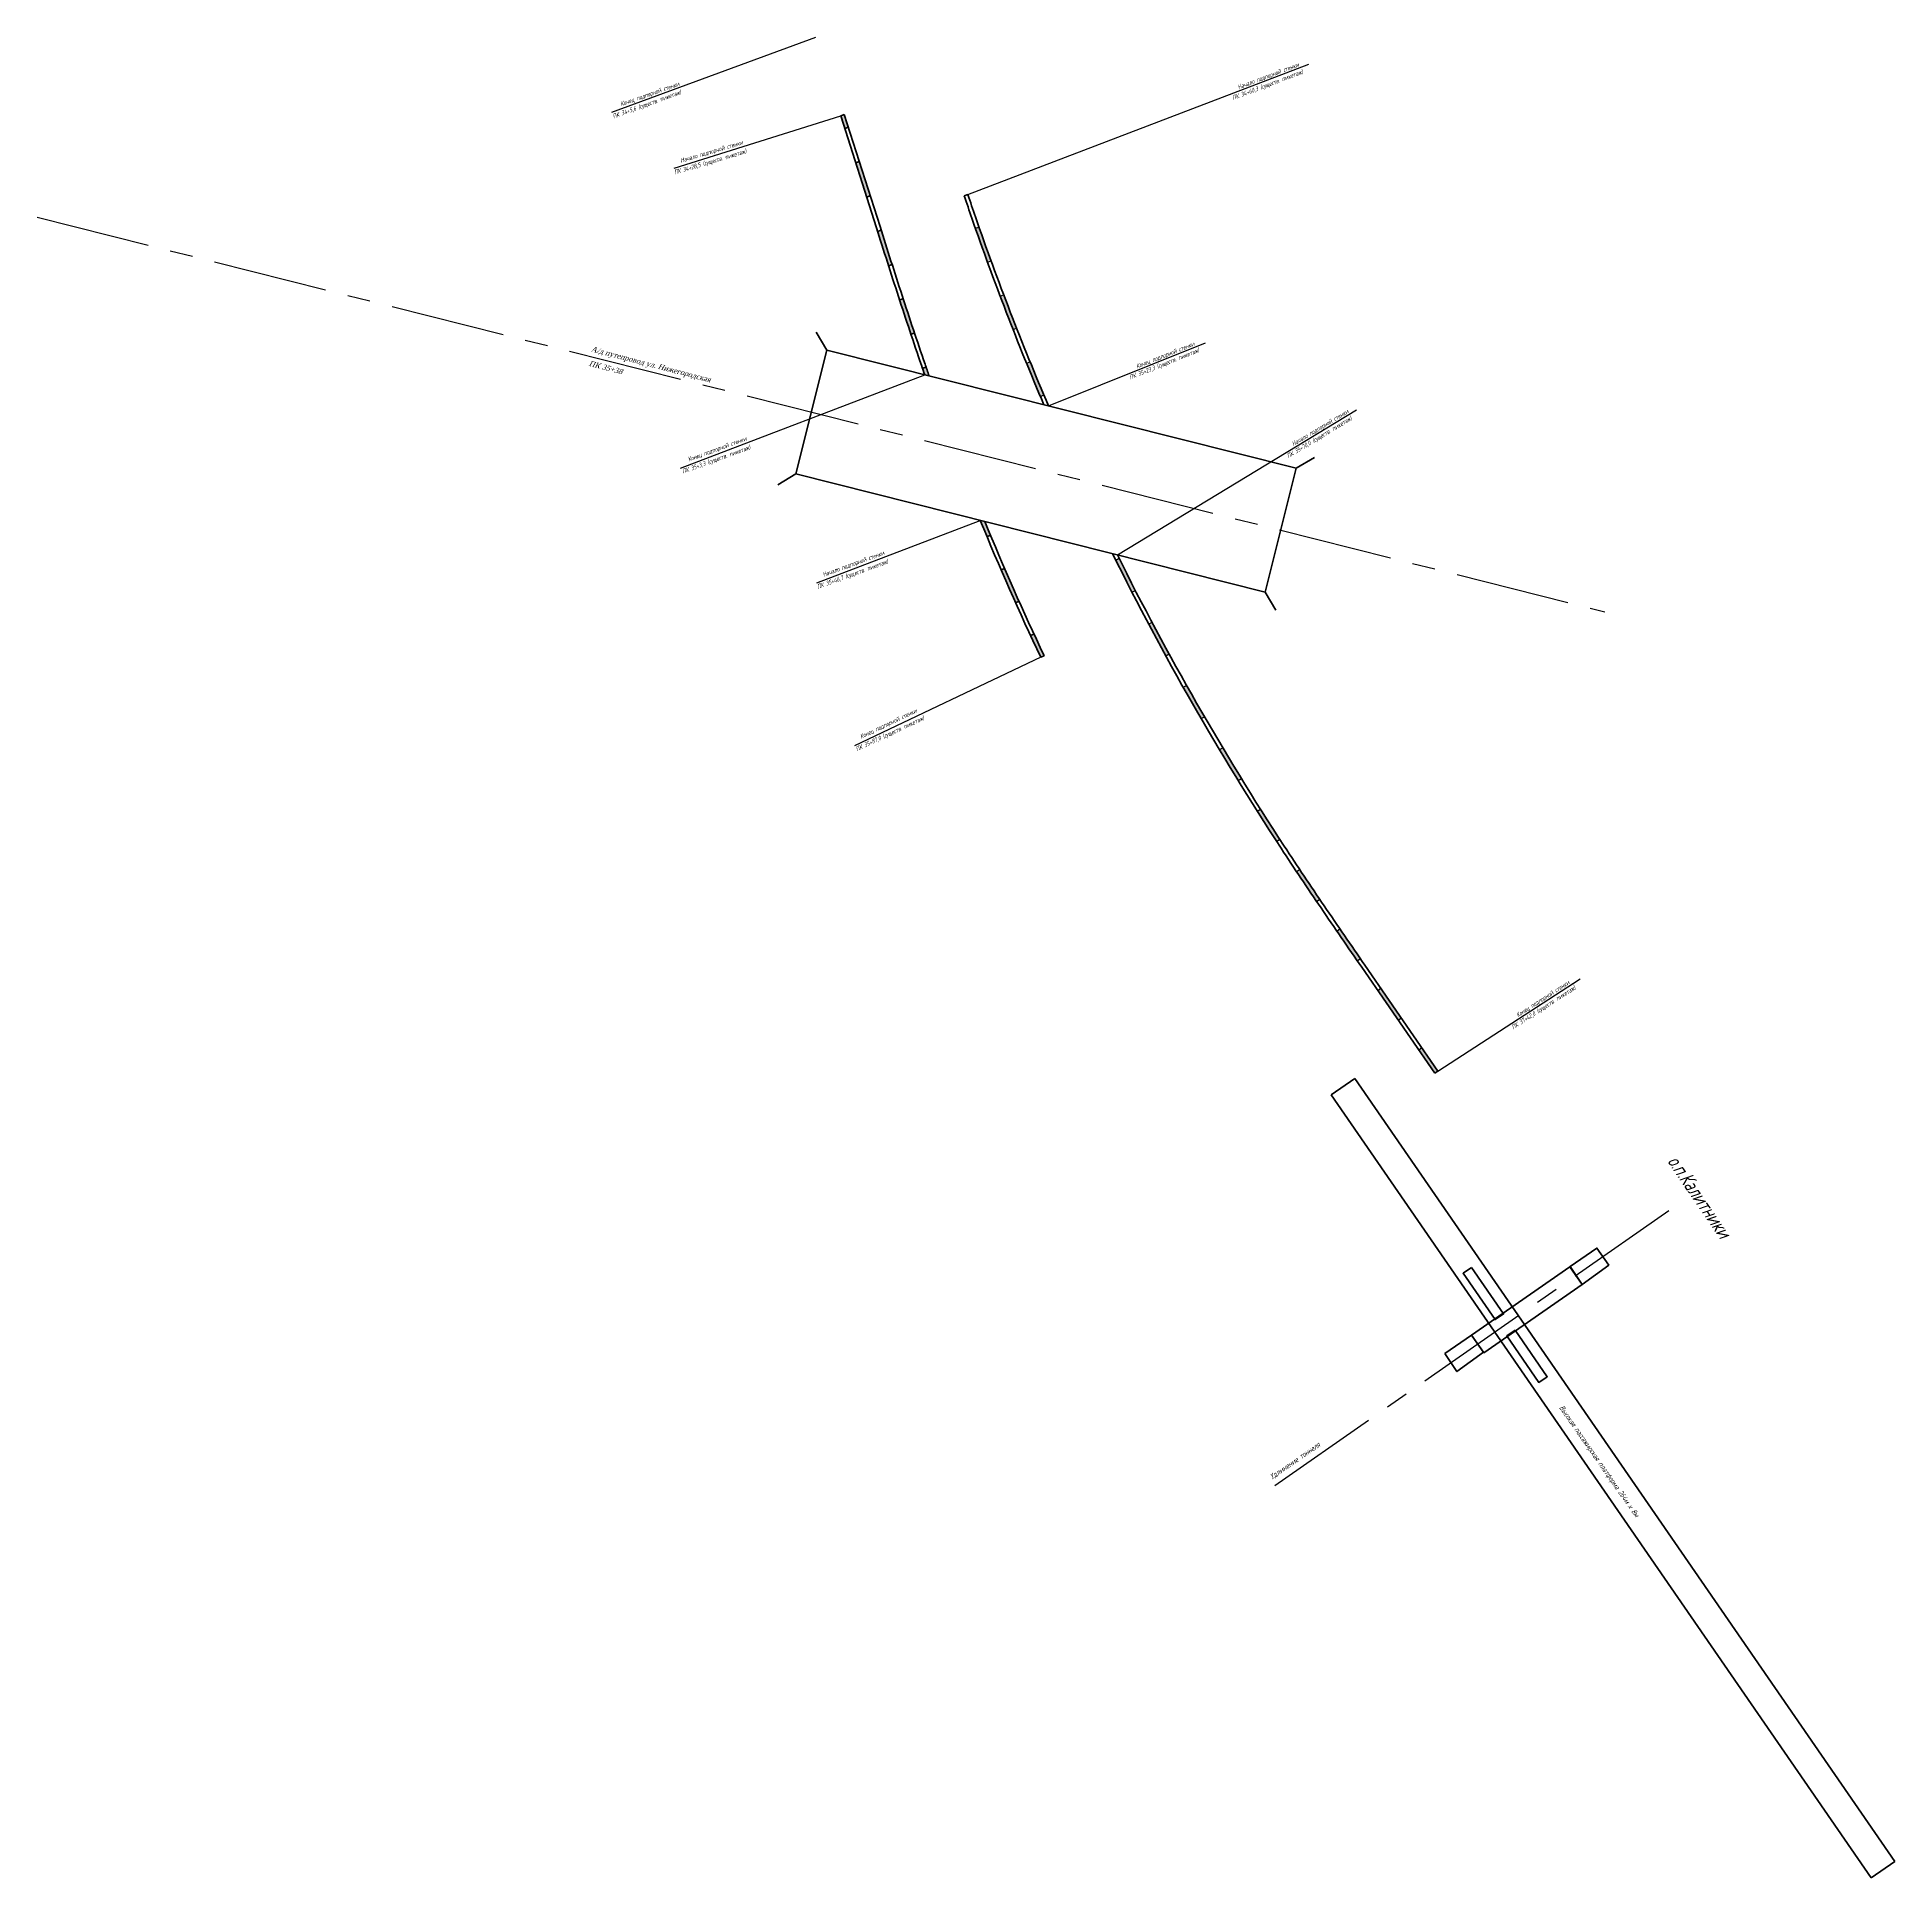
# Model space of a CAD drawing. Extents: x 12383 to 12899, y 7342 to 8067.
# Drawn here: x 12383 to 12899, y 7342 to 7853 of the extents above; entities that cross this region are included whole.
import ezdxf

# ---------------------------------------------------------------- set-up
doc = ezdxf.new("R2010")
doc.units = 0
doc.linetypes.add('ACAD_ISO04W100', pattern=[30, 24, -3, 0, -3])
doc.linetypes.add('CENTER', pattern=[50.8, 31.75, -6.35, 6.35, -6.35])
for name, color, linetype, lineweight in [('Искусственные сооруж. с прод.', 171, 'ACAD_ISO04W100', 30), ('Курская-Люблино испр', 210, 'Continuous', 40), ('Курское-Люблино 26', 1, 'Continuous', 40), ('Подпорные стенки', 1, 'Continuous', 50), ('Проект Курское', 5, 'Continuous', 70)]:
    doc.layers.add(name, color=color, linetype=linetype, lineweight=lineweight)
for name, color, linetype in [('Ось трассы', 7, 'Continuous'), ('оформление', 7, 'Continuous'), ('Пикетаж', 7, 'Continuous')]:
    doc.layers.add(name, color=color, linetype=linetype)
doc.styles.add('СПДС_2.5', font='spds.shx', dxfattribs={"width": 0.9, "oblique": 15, "height": 2.5})

msp = doc.modelspace()

# ---------------------------------------------------------------- hatches: boundary and pattern name
h = msp.add_hatch(color=30)
h.dxf.hatch_style = 1
h.paths.add_polyline_path([(12611.583, 7818.578), (12610.582, 7818.26), (12613.617, 7808.731), (12614.618, 7809.05)])
h.paths.add_polyline_path([(12617.652, 7799.521), (12616.652, 7799.203, 0.0003499), (12619.377, 7790.663, 0.000121), (12619.693, 7789.676), (12620.693, 7789.995, -0.0001212), (12620.377, 7790.983, -0.0003499)])
h.paths.add_polyline_path([(12623.765, 7780.486), (12622.767, 7780.161, 0.0017573), (12625.599, 7771.576, 0.000261), (12625.904, 7770.665), (12626.899, 7770.998, -0.000261), (12626.595, 7771.908, -0.0017573)])
h.paths.add_polyline_path([(12630.124, 7761.542), (12629.132, 7761.198, 0.0005871), (12629.755, 7759.411), (12630.976, 7759.103, -0.0008023)])
h.paths.add_polyline_path([(12646.402, 7718.676), (12645.135, 7718.995, 0.0015234), (12647.018, 7714.458), (12647.987, 7714.864, -0.001282)])
h.paths.add_polyline_path([(12651.902, 7705.674), (12650.938, 7705.257, 0.003103), (12654.974, 7696.102), (12655.932, 7696.531, -0.003103)])
h.paths.add_polyline_path([(12660.073, 7687.443), (12659.12, 7687.002, 0.0020655), (12661.944, 7680.971), (12662.893, 7681.42, -0.0020655)])
h.paths.add_polyline_path([(12607.429, 7831.621), (12606.429, 7831.302), (12607.548, 7827.788), (12608.548, 7828.107)])
h = msp.add_hatch(color=30)
h.dxf.hatch_style = 1
h.paths.add_polyline_path([(12644.807, 7800.404), (12643.816, 7800.056, 0.0031458), (12647.184, 7790.637), (12648.171, 7790.996, -0.0031458)])
h = msp.add_hatch(color=30)
h.dxf.hatch_style = 1
h.paths.add_polyline_path([(12651.654, 7781.629), (12650.672, 7781.256, 0.0031448), (12654.275, 7771.928), (12655.252, 7772.312, -0.0031448)])
h = msp.add_hatch(color=30)
h.dxf.hatch_style = 1
h.paths.add_polyline_path([(12658.968, 7763.04), (12657.995, 7762.644, 0.0031463), (12661.834, 7753.404), (12662.801, 7753.813, -0.0031463)])
h = msp.add_hatch(color=30)
h.dxf.hatch_style = 1
h.paths.add_polyline_path([(12683.684, 7708.455), (12682.744, 7707.986, 0.0031463), (12687.269, 7699.062), (12688.202, 7699.543, -0.0031463)])
h = msp.add_hatch(color=30)
h.dxf.hatch_style = 1
h.paths.add_polyline_path([(12692.83, 7690.693), (12691.902, 7690.2, 0.0031453), (12696.648, 7681.396), (12697.569, 7681.9, -0.0031453)])
h = msp.add_hatch(color=30)
h.dxf.hatch_style = 1
h.paths.add_polyline_path([(12702.42, 7673.165), (12701.506, 7672.65, 0.0031448), (12706.471, 7663.969), (12707.379, 7664.496, -0.0031448)])
h = msp.add_hatch(color=30)
h.dxf.hatch_style = 1
h.paths.add_polyline_path([(12712.447, 7655.889), (12711.545, 7655.35, 0.0031463), (12716.729, 7646.793), (12717.624, 7647.343, -0.0031463)])
h = msp.add_hatch(color=30)
h.dxf.hatch_style = 1
h.paths.add_polyline_path([(12722.906, 7638.867), (12722.018, 7638.306, 0.0031453), (12727.415, 7629.885), (12728.295, 7630.457, -0.0031453)])
h = msp.add_hatch(color=30)
h.dxf.hatch_style = 1
h.paths.add_polyline_path([(12733.79, 7622.11), (12732.916, 7621.528, 0.0006152), (12734.159, 7619.668, 0.0015221), (12738.499, 7613.232), (12739.368, 7613.821, -0.0015212), (12735.034, 7620.248, -0.0006165)])
h = msp.add_hatch(color=30)
h.dxf.hatch_style = 1
h.paths.add_polyline_path([(12745.005, 7605.568), (12744.14, 7604.974, 0.0002559), (12745.374, 7603.178, 0.0003058), (12749.813, 7596.737), (12750.677, 7597.333, -0.0003058), (12746.239, 7603.774, -0.0002559)])
h = msp.add_hatch(color=30)
h.dxf.hatch_style = 1
h.paths.add_polyline_path([(12756.358, 7589.102), (12755.493, 7588.506), (12761.173, 7580.275), (12762.037, 7580.872)])
h = msp.add_hatch(color=30)
h.dxf.hatch_style = 1
h.paths.add_polyline_path([(12767.717, 7572.641), (12766.853, 7572.045), (12771.345, 7565.537), (12772.209, 7566.133)])

# ---------------------------------------------------------------- linework, layer by layer
at = {"color": 30, "linetype": 'CENTER'}
for p, q in [((12383.383, 7803.137), (12818.491, 7693.633)), ((12726.929, 7451.097), (12840.588, 7530.432))]:
    msp.add_line(p, q, dxfattribs=at)
at = {"color": 30}
for points in [[(12643.816, 7800.056), (12644.807, 7800.404)], [(12647.184, 7790.637), (12648.171, 7790.996)], [(12650.672, 7781.256), (12651.654, 7781.629)], [(12654.275, 7771.928), (12655.252, 7772.312)], [(12657.995, 7762.644), (12658.968, 7763.04)], [(12661.834, 7753.404), (12662.801, 7753.813)], [(12682.744, 7707.986), (12683.684, 7708.455)], [(12687.269, 7699.062), (12688.202, 7699.543)], [(12691.902, 7690.2), (12692.83, 7690.693)], [(12696.648, 7681.396), (12697.569, 7681.9)], [(12701.506, 7672.65), (12702.42, 7673.165)], [(12706.471, 7663.969), (12707.379, 7664.496)], [(12711.545, 7655.35), (12712.447, 7655.889)], [(12716.729, 7646.793), (12717.624, 7647.343)], [(12722.018, 7638.306), (12722.906, 7638.867)], [(12727.415, 7629.885), (12728.295, 7630.457)], [(12732.916, 7621.528), (12733.79, 7622.11)], [(12738.499, 7613.232), (12739.368, 7613.821)], [(12744.14, 7604.974), (12745.005, 7605.568)], [(12749.813, 7596.737), (12750.677, 7597.333)], [(12755.493, 7588.506), (12756.358, 7589.102)], [(12761.173, 7580.275), (12762.037, 7580.872)], [(12766.853, 7572.045), (12767.717, 7572.641)]]:
    msp.add_lwpolyline(points, dxfattribs=at)
at = {"color": 30, "lineweight": 80}
for points in [[(12781.516, 7511.638), (12790.4, 7498.732), (12788.063, 7497.123), (12779.178, 7510.029)], [(12793.645, 7494.198), (12802.53, 7481.292), (12800.192, 7479.683), (12791.308, 7492.589)]]:
    msp.add_lwpolyline(points, close=True, dxfattribs=at)
at = {"layer": 'Искусственные сооруж. с прод.', "color": 30, "linetype": 'ByBlock'}
msp.add_line((12661.944, 7680.971), (12610.253, 7656.398), dxfattribs=at)
at = {"layer": 'Курское-Люблино 26', "color": 30, "lineweight": 80}
for p, q in [((12742.526, 7559.495), (12749.112, 7564.038)), ((12742.526, 7559.495), (12892.432, 7342.184)), ((12749.112, 7564.038), (12899.017, 7346.726)), ((12892.432, 7342.184), (12899.017, 7346.726))]:
    msp.add_line(p, q, dxfattribs=at)
at = {"layer": 'Ось трассы', "color": 30, "lineweight": 40, "flags": 128}
for points in [[(12607.429, 7831.621), (12606.429, 7831.302)], [(12608.548, 7828.107), (12607.548, 7827.788)], [(12611.583, 7818.578), (12610.582, 7818.26)], [(12614.618, 7809.05), (12613.617, 7808.731)], [(12617.652, 7799.521), (12616.652, 7799.203)], [(12620.693, 7789.995), (12619.693, 7789.676)], [(12622.767, 7780.161), (12623.765, 7780.486)], [(12625.904, 7770.665), (12626.899, 7770.998)], [(12629.132, 7761.198), (12630.124, 7761.542)], [(12647.018, 7714.458), (12647.987, 7714.864)], [(12650.938, 7705.257), (12651.902, 7705.674)], [(12654.974, 7696.102), (12655.932, 7696.531)], [(12659.12, 7687.002), (12660.073, 7687.443)], [(12662.893, 7681.42), (12661.944, 7680.971)]]:
    msp.add_lwpolyline(points, dxfattribs=at)
for points in [[(12606.429, 7831.302), (12616.335, 7800.197, 0.0003906), (12619.377, 7790.663, 0.0011719), (12622.455, 7781.119, 0.0019531), (12625.599, 7771.576, 0.0027344), (12628.838, 7762.045, 0.0008652), (12629.755, 7759.411)], [(12607.429, 7831.621), (12617.336, 7800.516, 0.0003906), (12620.377, 7790.983, 0.0011719), (12623.454, 7781.443, 0.0019531), (12626.595, 7771.908, 0.0027344), (12629.83, 7762.388, 0.0010804), (12630.976, 7759.103)], [(12645.135, 7718.995, 0.0128963), (12661.944, 7680.971)], [(12646.402, 7718.676, 0.0126549), (12662.893, 7681.42)]]:
    msp.add_lwpolyline(points, format="xyb", dxfattribs=at)
at = {"layer": 'Пикетаж', "color": 30, "lineweight": 40, "flags": 128}
for points in [[(12640.718, 7809.064), (12641.713, 7809.4)], [(12772.209, 7566.133), (12771.345, 7565.537)]]:
    msp.add_lwpolyline(points, dxfattribs=at)
for points in [[(12640.718, 7809.064, 0.0017949), (12642.83, 7802.887, 0.0174643), (12662.816, 7751.09)], [(12641.713, 7809.4, 0.0017949), (12643.822, 7803.23, 0.0177156), (12664.096, 7750.768)], [(12681.866, 7709.751, 0.0296615), (12728.672, 7627.956, 0.0027344), (12734.161, 7619.664, 0.0019531), (12739.737, 7611.41, 0.0011719), (12745.374, 7603.178, 0.0003906), (12751.045, 7594.952), (12771.345, 7565.537)], [(12683.206, 7709.413, 0.0293787), (12729.551, 7628.53, 0.0027344), (12735.034, 7620.248, 0.0019531), (12740.605, 7612.001, 0.0011719), (12746.239, 7603.774, 0.0003906), (12751.909, 7595.548), (12772.209, 7566.133)]]:
    msp.add_lwpolyline(points, format="xyb", dxfattribs=at)
at = {"layer": 'Подпорные стенки', "color": 30, "lineweight": 30}
for p, q in [((12542.91, 7832.291), (12599.48, 7853.119)), ((12641.713, 7809.4), (12736.351, 7845.583)), ((12560.165, 7816.737), (12606.429, 7831.302)), ((12664.096, 7750.768), (12707.698, 7768.281)), ((12561.953, 7733.522), (12629.755, 7759.411)), ((12683.206, 7709.413), (12749.594, 7749.676)), ((12599.824, 7701.694), (12645.135, 7718.995)), ((12772.209, 7566.133), (12811.636, 7591.693))]:
    msp.add_line(p, q, dxfattribs=at)
at = {"layer": 'Проект Курское', "color": 30, "lineweight": 80}
for p, q in [((12602.61, 7766.242), (12599.622, 7771.272)), ((12737.896, 7736.473), (12732.883, 7733.456)), ((12593.96, 7731.874), (12588.947, 7728.857)), ((12727.222, 7694.058), (12724.234, 7699.088))]:
    msp.add_line(p, q, dxfattribs=at)
msp.add_lwpolyline([(12602.61, 7766.242), (12593.96, 7731.874), (12724.234, 7699.088), (12732.883, 7733.456)], close=True, dxfattribs=at)
at = {"layer": 'Проект Курское', "color": 30, "flags": 128}
for points in [[(12808.893, 7511.854), (12812.238, 7506.887), (12819.608, 7512.262), (12816.31, 7517.012), (12808.893, 7511.854)], [(12774.132, 7487.696), (12777.477, 7482.729), (12784.846, 7488.104), (12781.548, 7492.854), (12774.132, 7487.696)]]:
    msp.add_lwpolyline(points, dxfattribs=at)
msp.add_lwpolyline([(12781.548, 7492.854), (12808.822, 7511.804), (12812.238, 7506.887), (12784.964, 7487.937)], close=True, dxfattribs=at)

# ---------------------------------------------------------------- texts
at = {"color": 30, "lineweight": 40, "insert": (12839.048, 7543.298), "char_height": 4, "attachment_point": 1, "rotation": 304.26909, "style": 'СПДС_2.5'}
msp.add_mtext_dynamic_manual_height_columns('о.п.Калитники', width=193.278, gutter_width=12.5, heights=[0], dxfattribs=at)
at = {"layer": 'Искусственные сооруж. с прод.', "color": 30, "style": 'СПДС_2.5', "oblique": 15, "width": 0.9}
for s, rotation, p in [('ПК 34+60,3 (существ. пикетаж)', 20.75873, (12715.375, 7835.637, 10)), ('Начало подпорной стенки', 20.75873, (12716.862, 7838.601, 10)), ('Конец подпорной стенки', 19.33978, (12545.493, 7833.935, 10)), ('ПК 34+5,6 (существ. пикетаж)', 19.95668, (12543.376, 7830.499, 10)), ('Начало подпорной стенки', 16.53426, (12562.103, 7818.243, 10)), ('ПК 34+28,5 (существ. пикетаж)', 16.53426, (12560.373, 7814.987, 10)), ('ПК 35+23,3 (существ. пикетаж)', 21.77576, (12686.823, 7758.057, 10)), ('Конец подпорной стенки', 21.77576, (12688.735, 7761.119, 10)), ('ПК 35+70,0 (существ. пикетаж)', 31.12884, (12730.692, 7736.216, 10)), ('Начало подпорной стенки', 31.12884, (12732.081, 7739.548, 10)), ('Конец подпорной стенки', 19.95668, (12564.22, 7735.302, 10)), ('ПК 35+3,3 (существ. пикетаж)', 19.95668, (12562.687, 7731.948, 10)), ('Начало подпорной стенки', 19.95668, (12601.668, 7703.312, 10)), ('ПК 35+46,7 (существ. пикетаж)', 19.95668, (12600.135, 7699.959, 10)), ('ПК 35+87,0 (существ. пикетаж)', 25.05543, (12610.909, 7654.89)), ('Конец подпорной стенки', 25.28594, (12612.102, 7658.347, 4)), ('ПК 37+42,0 (существ. пикетаж)', 32.84813, (12793.113, 7577.651, 10)), ('Конец подпорной стенки', 32.84813, (12794.401, 7581.023, 10))]:
    msp.add_text(s, height=1.25, rotation=rotation, dxfattribs=at).set_placement(p)
at = {"layer": 'Курская-Люблино испр', "color": 30, "style": 'СПДС_2.5', "oblique": 15, "width": 0.9}
for s, rotation, p in [('Высокая пассажирская платформа 264м х 8м', 304.75446, (12805.783, 7472.67)), ('Удлинение тоннеля', 34.66194, (12726.242, 7452.764))]:
    msp.add_text(s, height=1.5, rotation=rotation, dxfattribs=at).set_placement(p)
at = {"layer": 'оформление', "color": 30, "lineweight": 50, "char_height": 1.5, "attachment_point": 1, "rotation": 345.40252, "style": 'СПДС_2.5'}
for s, width, insert in [('{\\fTimes New Roman|b0|i0|c204|p18;А/д путепровод ул. Нижегородская }', 55.98367, (12537.411, 7767.363)), ('{\\fTimes New Roman|b0|i0|c204|p18;ПК 35+38}', 54.05066, (12536.791, 7763.352))]:
    msp.add_mtext_dynamic_manual_height_columns(s, width=width, gutter_width=12.5, heights=[0], dxfattribs=dict(at, insert=insert))

doc.saveas('drawing.dxf')
